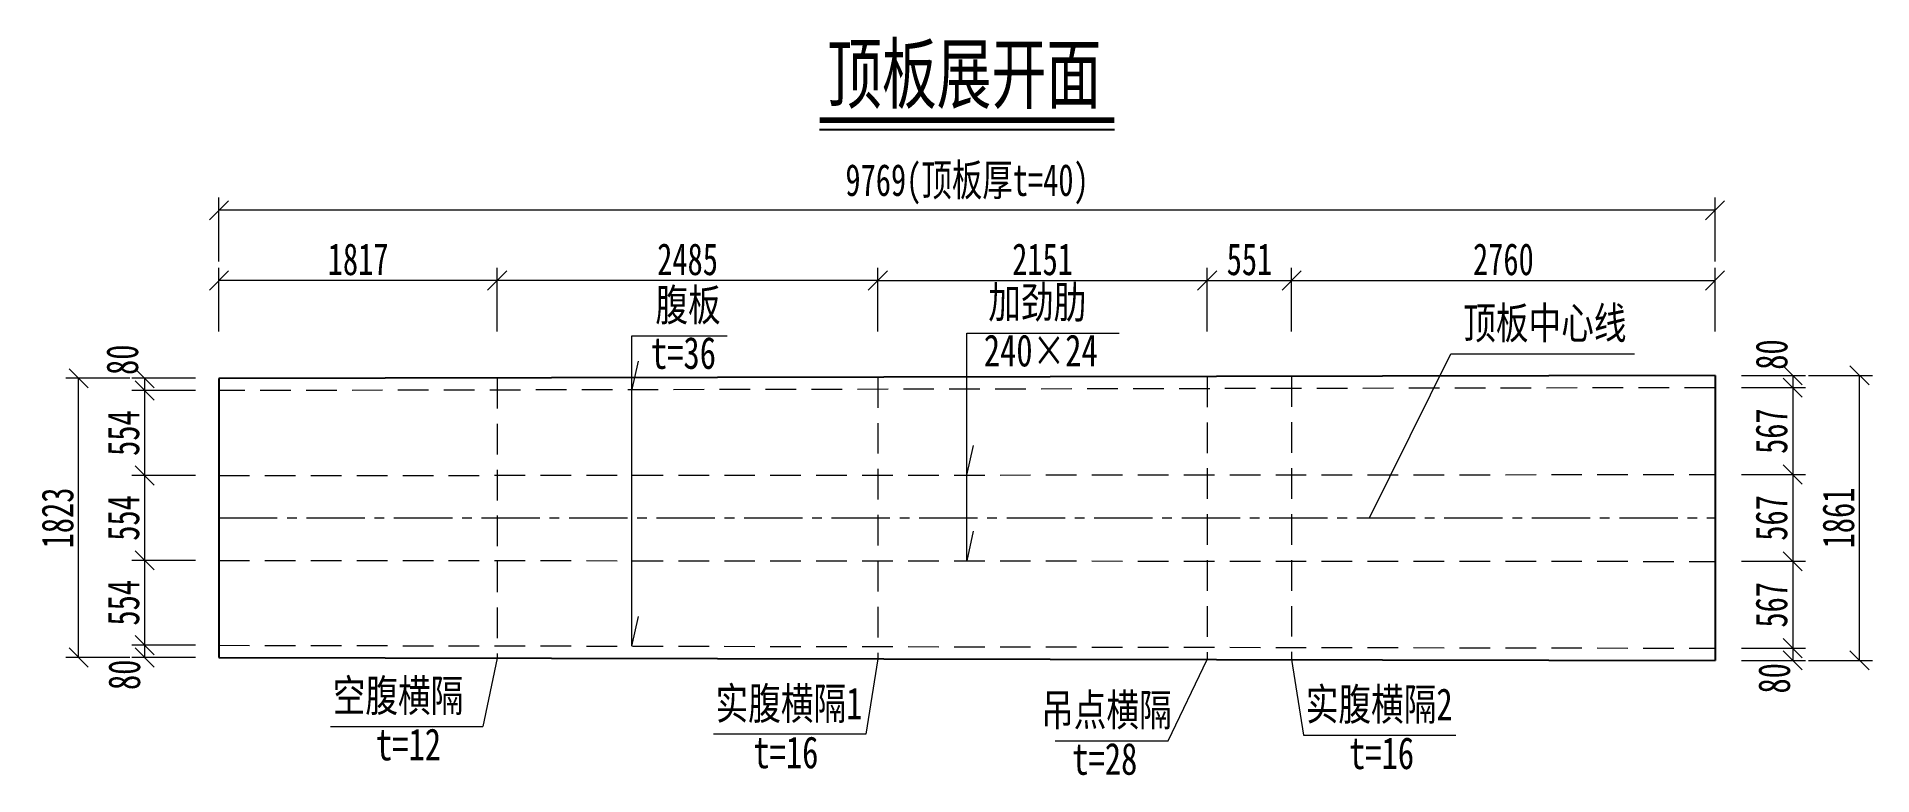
# Model space of a CAD drawing. Header units: millimetres. Extents: x -411717 to -116098, y 0 to 693159.
# Drawn here: x -207954 to -195968, y 297940 to 302762 of the extents above; entities that cross this region are included whole.
import ezdxf
from ezdxf.enums import TextEntityAlignment as Align

# ---------------------------------------------------------------- set-up
doc = ezdxf.new("R2010")
doc.units = ezdxf.units.MM
doc.header["$LTSCALE"] = 2
doc.header["$PDMODE"] = 3
doc.header["$PDSIZE"] = -10
doc.linetypes.add('CENTER2', pattern=[28.575, 19.05, -3.175, 3.175, -3.175])
doc.linetypes.add('DASHED', pattern=[0.75, 0.5, -0.25])
doc.layers.get('Defpoints').update_dxf_attribs({"color": 8, "lineweight": 9})
for name, color, linetype, lineweight in [('中心线', 7, 'CENTER2', 15), ('标注', 4, 'Continuous', 13), ('标注线及字体', 2, 'Continuous', 15), ('虚线', 4, 'DASHED', 15), ('钢板粗线', 1, 'Continuous', 25)]:
    doc.layers.add(name, color=color, linetype=linetype, lineweight=lineweight)
doc.styles.add('111', font='仿宋_GB2312.ttf', dxfattribs={"width": 0.7})
doc.styles.add('BM_Anno', font='仿宋_GB2312.ttf', dxfattribs={"width": 0.85})
doc.dimstyles.new('200', dxfattribs={"dimscale": 0, "dimtxt": 2.5, "dimasz": 1.5, "dimexe": 1, "dimexo": 1, "dimgap": 0.4, "dimtad": 1, "dimdec": 0, "dimdsep": 46, "dimtxsty": '111', "dimblk": 'OBLIQUE', "dimcen": 0, "dimclrd": 256, "dimclre": 256, "dimclrt": 256, "dimadec": 1, "dimazin": 2, "dimtfac": 1, "dimtdec": 0, "dimtmove": 2, "dimatfit": 3, "dimfxl": 4, "dimfxlon": 1, "dimtolj": 1, "dimlwd": -1, "dimlwe": -1, "dimarcsym": 0})

msp = doc.modelspace()

# ---------------------------------------------------------------- texts
at = {"layer": '标注', "linetype": 'DASHED', "style": 'BM_Anno', "width": 0.75}
for s, p in [('腹板', (-203914.1, 300844.2)), ('加劲肋', (-201740.4, 300862.1)), ('顶板中心线', (-198639, 300726.3)), ('t=36', (-203943.6, 300531.1)), ('240×24', (-201769.8, 300546.9)), ('空腹横隔', (-206021.1, 298293.7)), ('实腹横隔1', (-203521.3, 298242.1)), ('吊点横隔', (-201395.5, 298199.7)), ('实腹横隔2', (-199667.5, 298236.9)), ('t=12', (-205738.8, 297974.9)), ('t=16', (-203274.8, 297923.3)), ('t=28', (-201192.2, 297880.8)), ('t=16', (-199385.3, 297918))]:
    msp.add_text(s, height=208.33, dxfattribs=at).set_placement(p, align=Align.BOTTOM_LEFT)
at = {"layer": '标注线及字体', "color": 0, "style": '111', "width": 0.7}
msp.add_text('顶板展开面', height=375, dxfattribs=at).set_placement((-201898, 302525.8), align=Align.MIDDLE)

# ---------------------------------------------------------------- blocks, each defined once
blk = doc.blocks.new('_Oblique')
at = {"color": 0, "linetype": 'ByBlock', "lineweight": -2}
blk.add_line((-0.5, -0.5), (0.5, 0.5), dxfattribs=at)
blk = doc.blocks.new('*D1744')
at = {"layer": 'Defpoints', "color": 0, "transparency": 16777216}
for p in [(-206764, 301170), (-206764, 300531), (-204947, 300531)]:
    blk.add_point(p, dxfattribs=at)
at = {"layer": '标注', "transparency": 16777216}
for p, q in [((-206764, 300837), (-206764, 301254)), ((-204947, 300837), (-204947, 301254)), ((-204947, 301170), (-206764, 301170))]:
    blk.add_line(p, q, dxfattribs=at)
at = {"layer": '标注', "transparency": 16777216, "xscale": 125, "yscale": 125, "zscale": 125, "rotation": 180}
blk.add_blockref('_Oblique', (-206764, 301170), dxfattribs=at)
at = {"layer": '标注', "transparency": 16777216, "xscale": 125, "yscale": 125, "zscale": 125}
blk.add_blockref('_Oblique', (-204947, 301170), dxfattribs=at)
at = {"layer": '标注', "transparency": 16777216, "insert": (-205855, 301308), "char_height": 208.3, "attachment_point": 5, "style": '111'}
blk.add_mtext('\\A1;1817', dxfattribs=at)
blk = doc.blocks.new('*D1745')
at = {"layer": 'Defpoints', "color": 0, "transparency": 16777216}
for p in [(-200311, 301170), (-202462, 300540), (-200311, 300540)]:
    blk.add_point(p, dxfattribs=at)
at = {"layer": '标注', "transparency": 16777216}
for p, q in [((-202462, 300837), (-202462, 301254)), ((-200311, 300837), (-200311, 301254)), ((-202462, 301170), (-200311, 301170))]:
    blk.add_line(p, q, dxfattribs=at)
at = {"layer": '标注', "transparency": 16777216, "xscale": 125, "yscale": 125, "zscale": 125, "rotation": 180}
blk.add_blockref('_Oblique', (-202462, 301170), dxfattribs=at)
at = {"layer": '标注', "transparency": 16777216, "xscale": 125, "yscale": 125, "zscale": 125}
blk.add_blockref('_Oblique', (-200311, 301170), dxfattribs=at)
at = {"layer": '标注', "transparency": 16777216, "insert": (-201386, 301308), "char_height": 208.3, "attachment_point": 5, "style": '111'}
blk.add_mtext('\\A1;2151', dxfattribs=at)
blk = doc.blocks.new('*D1746')
at = {"layer": 'Defpoints', "color": 0, "transparency": 16777216}
for p in [(-199760, 301170), (-200311, 300540), (-199760, 300540)]:
    blk.add_point(p, dxfattribs=at)
at = {"layer": '标注', "transparency": 16777216}
for p, q in [((-200311, 300837), (-200311, 301254)), ((-199760, 300837), (-199760, 301254)), ((-200311, 301170), (-199760, 301170))]:
    blk.add_line(p, q, dxfattribs=at)
at = {"layer": '标注', "transparency": 16777216, "xscale": 125, "yscale": 125, "zscale": 125, "rotation": 180}
blk.add_blockref('_Oblique', (-200311, 301170), dxfattribs=at)
at = {"layer": '标注', "transparency": 16777216, "xscale": 125, "yscale": 125, "zscale": 125}
blk.add_blockref('_Oblique', (-199760, 301170), dxfattribs=at)
at = {"layer": '标注', "transparency": 16777216, "insert": (-200035, 301308), "char_height": 208.3, "attachment_point": 5, "style": '111'}
blk.add_mtext('\\A1;551', dxfattribs=at)
blk = doc.blocks.new('*D1747')
at = {"layer": 'Defpoints', "color": 0, "transparency": 16777216}
for p in [(-196995, 301170), (-199760, 300545), (-196995, 300551)]:
    blk.add_point(p, dxfattribs=at)
at = {"layer": '标注', "transparency": 16777216}
for p, q in [((-199760, 300837), (-199760, 301254)), ((-196995, 300837), (-196995, 301254)), ((-199760, 301170), (-196995, 301170))]:
    blk.add_line(p, q, dxfattribs=at)
at = {"layer": '标注', "transparency": 16777216, "xscale": 125, "yscale": 125, "zscale": 125, "rotation": 180}
blk.add_blockref('_Oblique', (-199760, 301170), dxfattribs=at)
at = {"layer": '标注', "transparency": 16777216, "xscale": 125, "yscale": 125, "zscale": 125}
blk.add_blockref('_Oblique', (-196995, 301170), dxfattribs=at)
at = {"layer": '标注', "transparency": 16777216, "insert": (-198377, 301308), "char_height": 208.3, "attachment_point": 5, "style": '111'}
blk.add_mtext('\\A1;2760', dxfattribs=at)
blk = doc.blocks.new('*D1748')
at = {"layer": 'Defpoints', "color": 0, "transparency": 16777216}
for p in [(-206764, 301629), (-206764, 300532), (-196995, 300551)]:
    blk.add_point(p, dxfattribs=at)
at = {"layer": '标注', "transparency": 16777216}
for p, q in [((-206764, 301295), (-206764, 301712)), ((-196995, 301295), (-196995, 301712)), ((-196995, 301629), (-206764, 301629))]:
    blk.add_line(p, q, dxfattribs=at)
at = {"layer": '标注', "transparency": 16777216, "xscale": 125, "yscale": 125, "zscale": 125, "rotation": 180}
blk.add_blockref('_Oblique', (-206764, 301629), dxfattribs=at)
at = {"layer": '标注', "transparency": 16777216, "xscale": 125, "yscale": 125, "zscale": 125}
blk.add_blockref('_Oblique', (-196995, 301629), dxfattribs=at)
at = {"layer": '标注', "transparency": 16777216, "insert": (-201879, 301799), "char_height": 208.33, "attachment_point": 5, "style": '111'}
blk.add_mtext('\\A1;9769(顶板厚t=40)', dxfattribs=at)
blk = doc.blocks.new('*D1749')
at = {"layer": 'Defpoints', "color": 0, "transparency": 16777216}
for p in [(-206764, 300532), (-207249, 300452), (-206764, 300452)]:
    blk.add_point(p, dxfattribs=at)
at = {"layer": '标注', "transparency": 16777216}
for p, q in [((-206916, 300532), (-207333, 300532)), ((-207249, 300532), (-207249, 300452)), ((-206916, 300452), (-207333, 300452))]:
    blk.add_line(p, q, dxfattribs=at)
at = {"layer": '标注', "transparency": 16777216, "xscale": 125, "yscale": 125, "zscale": 125}
for p, rotation in [((-207249, 300532), 90), ((-207249, 300452), 270)]:
    blk.add_blockref('_Oblique', p, dxfattribs=dict(at, rotation=rotation))
at = {"layer": '标注', "transparency": 16777216, "insert": (-207394, 300653), "char_height": 208.3, "attachment_point": 5, "rotation": 90, "style": '111'}
blk.add_mtext('\\A1;80', dxfattribs=at)
blk = doc.blocks.new('*D1750')
at = {"layer": 'Defpoints', "color": 0, "transparency": 16777216}
for p in [(-206764, 300452), (-207249, 299897), (-206764, 299897)]:
    blk.add_point(p, dxfattribs=at)
at = {"layer": '标注', "transparency": 16777216}
for p, q in [((-206916, 300452), (-207333, 300452)), ((-207249, 300452), (-207249, 299897)), ((-206916, 299897), (-207333, 299897))]:
    blk.add_line(p, q, dxfattribs=at)
at = {"layer": '标注', "transparency": 16777216, "xscale": 125, "yscale": 125, "zscale": 125}
for p, rotation in [((-207249, 300452), 90), ((-207249, 299897), 270)]:
    blk.add_blockref('_Oblique', p, dxfattribs=dict(at, rotation=rotation))
at = {"layer": '标注', "transparency": 16777216, "insert": (-207387, 300174), "char_height": 208.3, "attachment_point": 5, "rotation": 90, "style": '111'}
blk.add_mtext('\\A1;554', dxfattribs=at)
blk = doc.blocks.new('*D1751')
at = {"layer": 'Defpoints', "color": 0, "transparency": 16777216}
for p in [(-206764, 299897), (-207249, 299343), (-206764, 299343)]:
    blk.add_point(p, dxfattribs=at)
at = {"layer": '标注', "transparency": 16777216}
for p, q in [((-206916, 299897), (-207333, 299897)), ((-207249, 299897), (-207249, 299343)), ((-206916, 299343), (-207333, 299343))]:
    blk.add_line(p, q, dxfattribs=at)
at = {"layer": '标注', "transparency": 16777216, "xscale": 125, "yscale": 125, "zscale": 125}
for p, rotation in [((-207249, 299897), 90), ((-207249, 299343), 270)]:
    blk.add_blockref('_Oblique', p, dxfattribs=dict(at, rotation=rotation))
at = {"layer": '标注', "transparency": 16777216, "insert": (-207387, 299620), "char_height": 208.3, "attachment_point": 5, "rotation": 90, "style": '111'}
blk.add_mtext('\\A1;554', dxfattribs=at)
blk = doc.blocks.new('*D1752')
at = {"layer": 'Defpoints', "color": 0, "transparency": 16777216}
for p in [(-206764, 299343), (-207249, 298789), (-206764, 298789)]:
    blk.add_point(p, dxfattribs=at)
at = {"layer": '标注', "transparency": 16777216}
for p, q in [((-206916, 299343), (-207333, 299343)), ((-207249, 299343), (-207249, 298789)), ((-206916, 298789), (-207333, 298789))]:
    blk.add_line(p, q, dxfattribs=at)
at = {"layer": '标注', "transparency": 16777216, "xscale": 125, "yscale": 125, "zscale": 125}
for p, rotation in [((-207249, 299343), 90), ((-207249, 298789), 270)]:
    blk.add_blockref('_Oblique', p, dxfattribs=dict(at, rotation=rotation))
at = {"layer": '标注', "transparency": 16777216, "insert": (-207387, 299066), "char_height": 208.3, "attachment_point": 5, "rotation": 90, "style": '111'}
blk.add_mtext('\\A1;554', dxfattribs=at)
blk = doc.blocks.new('*D1753')
at = {"layer": 'Defpoints', "color": 0, "transparency": 16777216}
for p in [(-207249, 298709), (-206765, 298789), (-206765, 298709)]:
    blk.add_point(p, dxfattribs=at)
at = {"layer": '标注', "transparency": 16777216}
for p, q in [((-206916, 298789), (-207333, 298789)), ((-206916, 298709), (-207333, 298709)), ((-207249, 298789), (-207249, 298709))]:
    blk.add_line(p, q, dxfattribs=at)
at = {"layer": '标注', "transparency": 16777216, "xscale": 125, "yscale": 125, "zscale": 125}
for p, rotation in [((-207249, 298789), 90), ((-207249, 298709), 270)]:
    blk.add_blockref('_Oblique', p, dxfattribs=dict(at, rotation=rotation))
at = {"layer": '标注', "transparency": 16777216, "insert": (-207381, 298596), "char_height": 208.3, "attachment_point": 5, "rotation": 90, "style": '111'}
blk.add_mtext('\\A1;80', dxfattribs=at)
blk = doc.blocks.new('*D1754')
at = {"layer": 'Defpoints', "color": 0, "transparency": 16777216}
for p in [(-207680, 300532), (-206764, 300532), (-206764, 298709)]:
    blk.add_point(p, dxfattribs=at)
at = {"layer": '标注', "transparency": 16777216}
for p, q in [((-207346, 300532), (-207763, 300532)), ((-207680, 298709), (-207680, 300532)), ((-207346, 298709), (-207763, 298709))]:
    blk.add_line(p, q, dxfattribs=at)
at = {"layer": '标注', "transparency": 16777216, "xscale": 125, "yscale": 125, "zscale": 125}
for p, rotation in [((-207680, 300532), 90), ((-207680, 298709), 270)]:
    blk.add_blockref('_Oblique', p, dxfattribs=dict(at, rotation=rotation))
at = {"layer": '标注', "transparency": 16777216, "insert": (-207817, 299620), "char_height": 208.3, "attachment_point": 5, "rotation": 90, "style": '111'}
blk.add_mtext('\\A1;1823', dxfattribs=at)
blk = doc.blocks.new('*D1755')
at = {"layer": 'Defpoints', "color": 0, "transparency": 16777216}
for p in [(-196995, 300551), (-196995, 300471), (-196488, 300471)]:
    blk.add_point(p, dxfattribs=at)
at = {"layer": '标注', "transparency": 16777216}
for p, q in [((-196822, 300551), (-196405, 300551)), ((-196488, 300551), (-196488, 300471)), ((-196822, 300471), (-196405, 300471))]:
    blk.add_line(p, q, dxfattribs=at)
at = {"layer": '标注', "transparency": 16777216, "xscale": 125, "yscale": 125, "zscale": 125}
for p, rotation in [((-196488, 300551), 90), ((-196488, 300471), 270)]:
    blk.add_blockref('_Oblique', p, dxfattribs=dict(at, rotation=rotation))
at = {"layer": '标注', "transparency": 16777216, "insert": (-196625, 300687), "char_height": 208.3, "attachment_point": 5, "rotation": 90, "style": '111'}
blk.add_mtext('\\A1;80', dxfattribs=at)
blk = doc.blocks.new('*D1756')
at = {"layer": 'Defpoints', "color": 0, "transparency": 16777216}
for p in [(-196995, 300471), (-196995, 299904), (-196488, 299904)]:
    blk.add_point(p, dxfattribs=at)
at = {"layer": '标注', "transparency": 16777216}
for p, q in [((-196822, 300471), (-196405, 300471)), ((-196488, 300471), (-196488, 299904)), ((-196822, 299904), (-196405, 299904))]:
    blk.add_line(p, q, dxfattribs=at)
at = {"layer": '标注', "transparency": 16777216, "xscale": 125, "yscale": 125, "zscale": 125}
for p, rotation in [((-196488, 300471), 90), ((-196488, 299904), 270)]:
    blk.add_blockref('_Oblique', p, dxfattribs=dict(at, rotation=rotation))
at = {"layer": '标注', "transparency": 16777216, "insert": (-196626, 300187), "char_height": 208.3, "attachment_point": 5, "rotation": 90, "style": '111'}
blk.add_mtext('\\A1;567', dxfattribs=at)
blk = doc.blocks.new('*D1757')
at = {"layer": 'Defpoints', "color": 0, "transparency": 16777216}
for p in [(-196995, 299904), (-196995, 299337), (-196488, 299337)]:
    blk.add_point(p, dxfattribs=at)
at = {"layer": '标注', "transparency": 16777216}
for p, q in [((-196822, 299904), (-196405, 299904)), ((-196488, 299904), (-196488, 299337)), ((-196822, 299337), (-196405, 299337))]:
    blk.add_line(p, q, dxfattribs=at)
at = {"layer": '标注', "transparency": 16777216, "xscale": 125, "yscale": 125, "zscale": 125}
for p, rotation in [((-196488, 299904), 90), ((-196488, 299337), 270)]:
    blk.add_blockref('_Oblique', p, dxfattribs=dict(at, rotation=rotation))
at = {"layer": '标注', "transparency": 16777216, "insert": (-196626, 299620), "char_height": 208.3, "attachment_point": 5, "rotation": 90, "style": '111'}
blk.add_mtext('\\A1;567', dxfattribs=at)
blk = doc.blocks.new('*D1758')
at = {"layer": 'Defpoints', "color": 0, "transparency": 16777216}
for p in [(-196995, 299337), (-196996, 298770), (-196488, 298770)]:
    blk.add_point(p, dxfattribs=at)
at = {"layer": '标注', "transparency": 16777216}
for p, q in [((-196822, 299337), (-196405, 299337)), ((-196488, 299337), (-196488, 298770)), ((-196822, 298770), (-196405, 298770))]:
    blk.add_line(p, q, dxfattribs=at)
at = {"layer": '标注', "transparency": 16777216, "xscale": 125, "yscale": 125, "zscale": 125}
for p, rotation in [((-196488, 299337), 90), ((-196488, 298770), 270)]:
    blk.add_blockref('_Oblique', p, dxfattribs=dict(at, rotation=rotation))
at = {"layer": '标注', "transparency": 16777216, "insert": (-196626, 299053), "char_height": 208.3, "attachment_point": 5, "rotation": 90, "style": '111'}
blk.add_mtext('\\A1;567', dxfattribs=at)
blk = doc.blocks.new('*D1759')
at = {"layer": 'Defpoints', "color": 0, "transparency": 16777216}
for p in [(-196995, 298770), (-196995, 298690), (-196488, 298690)]:
    blk.add_point(p, dxfattribs=at)
at = {"layer": '标注', "transparency": 16777216}
for p, q in [((-196822, 298770), (-196405, 298770)), ((-196822, 298690), (-196405, 298690)), ((-196488, 298770), (-196488, 298690))]:
    blk.add_line(p, q, dxfattribs=at)
at = {"layer": '标注', "transparency": 16777216, "xscale": 125, "yscale": 125, "zscale": 125}
for p, rotation in [((-196488, 298770), 90), ((-196488, 298690), 270)]:
    blk.add_blockref('_Oblique', p, dxfattribs=dict(at, rotation=rotation))
at = {"layer": '标注', "transparency": 16777216, "insert": (-196608, 298573), "char_height": 208.3, "attachment_point": 5, "rotation": 90, "style": '111'}
blk.add_mtext('\\A1;80', dxfattribs=at)
blk = doc.blocks.new('*D1760')
at = {"layer": 'Defpoints', "color": 0, "transparency": 16777216}
for p in [(-196995, 300551), (-196052, 300551), (-196995, 298690)]:
    blk.add_point(p, dxfattribs=at)
at = {"layer": '标注', "transparency": 16777216}
for p, q in [((-196385, 300551), (-195968, 300551)), ((-196052, 298690), (-196052, 300551)), ((-196385, 298690), (-195968, 298690))]:
    blk.add_line(p, q, dxfattribs=at)
at = {"layer": '标注', "transparency": 16777216, "xscale": 125, "yscale": 125, "zscale": 125}
for p, rotation in [((-196052, 300551), 90), ((-196052, 298690), 270)]:
    blk.add_blockref('_Oblique', p, dxfattribs=dict(at, rotation=rotation))
at = {"layer": '标注', "transparency": 16777216, "insert": (-196189, 299620), "char_height": 208.3, "attachment_point": 5, "rotation": 90, "style": '111'}
blk.add_mtext('\\A1;1861', dxfattribs=at)
blk = doc.blocks.new('*D1806')
at = {"layer": 'Defpoints', "color": 0, "transparency": 16777216}
for p in [(-204947, 301170), (-204947, 300531), (-202462, 300540)]:
    blk.add_point(p, dxfattribs=at)
at = {"layer": '标注', "transparency": 16777216}
for p, q in [((-204947, 300837), (-204947, 301254)), ((-202462, 300837), (-202462, 301254)), ((-202462, 301170), (-204947, 301170))]:
    blk.add_line(p, q, dxfattribs=at)
at = {"layer": '标注', "transparency": 16777216, "xscale": 124.9999999999999, "yscale": 124.9999999999999, "zscale": 124.9999999999999, "rotation": 180}
blk.add_blockref('_Oblique', (-204947, 301170), dxfattribs=at)
at = {"layer": '标注', "transparency": 16777216, "xscale": 124.9999999999999, "yscale": 124.9999999999999, "zscale": 124.9999999999999}
blk.add_blockref('_Oblique', (-202462, 301170), dxfattribs=at)
at = {"layer": '标注', "transparency": 16777216, "insert": (-203704, 301308), "char_height": 208.3, "attachment_point": 5, "style": '111'}
blk.add_mtext('\\A1;2485', dxfattribs=at)

# ---------------------------------------------------------------- dimensions: what is measured, and where the dimension line sits
at = {"layer": '标注'}
for base, p1, p2, text, picture, middle in [((-206763.9, 301628.5), (-196994.9, 300550.5), (-206763.9, 300531.5), '<>(顶板厚t=40)', '*D1748', (-201879.4, 301799.2)), ((-196994.9, 301170.4), (-199759.9, 300545.1), (-196994.9, 300550.5), '2760', '*D1747', (-198377.4, 301307.9))]:
    dim = msp.add_linear_dim(base=base, p1=p1, p2=p2, text=text, dimstyle='200', override={"dimscale": 83.333333, "dimadec": 4, "dimarcsym": 1}, dxfattribs=at)
    dim.commit()
    dim.dimension.update_dxf_attribs({"geometry": picture, "text_midpoint": middle})
for base, p1, p2, picture, middle in [((-206763.9, 301170.4), (-204946.9, 300531.1), (-206763.9, 300531.1), '*D1744', (-205855.4, 301307.9)), ((-204946.9, 301170.4), (-202461.9, 300539.9), (-204946.9, 300531.1), '*D1806', (-203704.4, 301307.9)), ((-200310.9, 301170.4), (-202461.9, 300539.9), (-200310.9, 300539.9), '*D1745', (-201386.4, 301307.9)), ((-199759.9, 301170.4), (-200310.9, 300539.9), (-199759.9, 300539.9), '*D1746', (-200035.4, 301307.9))]:
    dim = msp.add_linear_dim(base=base, p1=p1, p2=p2, dimstyle='200', override={"dimscale": 83.333333, "dimadec": 4, "dimarcsym": 1}, dxfattribs=at)
    dim.commit()
    dim.dimension.update_dxf_attribs({"geometry": picture, "text_midpoint": middle})
for base, p1, p2, picture, middle in [((-196488.2, 300470.5), (-196994.9, 300550.5), (-196994.7, 300470.5), '*D1755', (-196625.1, 300687.4)), ((-207249.4, 300451.5), (-206763.9, 300531.5), (-206763.9, 300451.5), '*D1749', (-207393.7, 300652.5)), ((-207249.4, 298708.5), (-206764.9, 298788.5), (-206765.1, 298708.5), '*D1753', (-207380.6, 298595.7)), ((-196488.2, 298689.5), (-196994.9, 298769.5), (-196994.9, 298689.5), '*D1759', (-196608, 298573.1))]:
    dim = msp.add_linear_dim(base=base, p1=p1, p2=p2, angle=90, dimstyle='200', override={"dimscale": 83.333333, "dimadec": 4, "dimarcsym": 1}, dxfattribs=at)
    dim.commit()
    dim.dimension.update_dxf_attribs({"geometry": picture, "text_midpoint": middle, "dimtype": 160})
for base, p1, p2, picture, middle in [((-196051.6, 300550.5), (-196994.9, 298689.5), (-196994.9, 300550.5), '*D1760', (-196189.1, 299620)), ((-207679.5, 300531.5), (-206763.9, 298708.5), (-206763.9, 300531.5), '*D1754', (-207817, 299620)), ((-207249.4, 299897.2), (-206763.9, 300451.5), (-206763.9, 299897.2), '*D1750', (-207386.9, 300174.3)), ((-196488.2, 299903.5), (-196994.7, 300470.5), (-196994.9, 299903.5), '*D1756', (-196625.7, 300187)), ((-207249.4, 299342.8), (-206763.9, 299897.2), (-206763.9, 299342.8), '*D1751', (-207386.9, 299620)), ((-196488.2, 299336.5), (-196994.9, 299903.5), (-196995.2, 299336.5), '*D1757', (-196625.7, 299620)), ((-207249.4, 298788.5), (-206763.9, 299342.8), (-206763.9, 298788.5), '*D1752', (-207386.9, 299065.7)), ((-196488.2, 298769.5), (-196995.2, 299336.5), (-196996.3, 298769.5), '*D1758', (-196625.7, 299053))]:
    dim = msp.add_linear_dim(base=base, p1=p1, p2=p2, angle=90, dimstyle='200', override={"dimscale": 83.333333, "dimadec": 4, "dimarcsym": 1}, dxfattribs=at)
    dim.commit()
    dim.dimension.update_dxf_attribs({"geometry": picture, "text_midpoint": middle})

# ---------------------------------------------------------------- linework, layer by layer
at = {"color": 4}
msp.add_line((-202842, 302156.8), (-200916.7, 302156.8), dxfattribs=at)
at = {"color": 6, "const_width": 36}
msp.add_lwpolyline([(-202842, 302216.8), (-200916.7, 302216.8)], dxfattribs=at)
at = {"layer": '中心线', "ltscale": 10}
msp.add_line((-206763.9, 299620), (-196994.9, 299620), dxfattribs=at)
at = {"layer": '标注'}
for p, q in [((-204067.2, 298783.3), (-204067.2, 300809)), ((-204067.2, 300809), (-203445.2, 300809)), ((-201879.6, 299339.7), (-201879.6, 300827)), ((-201879.6, 300827), (-200885.9, 300827)), ((-204067.2, 300450.9), (-204024.9, 300644.6)), ((-199250.9, 299620), (-198720.8, 300691.9)), ((-198720.8, 300691.9), (-197520.5, 300691.9)), ((-201879.7, 299900.1), (-201837.3, 300093.8)), ((-201879.4, 299339.7), (-201837, 299533.4)), ((-204067.2, 298783.3), (-204024.9, 298977)), ((-204946.9, 298705), (-205040.9, 298259.4)), ((-202461.9, 298700.1), (-202539.8, 298207.8)), ((-200565.2, 298165.3), (-200310.9, 298696)), ((-199759.9, 298694.9), (-199681.9, 298202.5)), ((-206035.4, 298259.4), (-205040.9, 298259.4)), ((-202539.8, 298207.8), (-203534.4, 298207.8)), ((-199681.9, 298202.5), (-198687.3, 298202.5)), ((-201303.1, 298165.3), (-200565.2, 298165.3))]:
    msp.add_line(p, q, dxfattribs=at)
at = {"layer": '虚线', "color": 6, "ltscale": 200}
msp.add_line((-204946.9, 300535), (-204946.9, 298705), dxfattribs=at)
at = {"layer": '虚线', "color": 2, "ltscale": 200}
for p, q in [((-202461.9, 300539.9), (-202461.9, 298700.1)), ((-199759.9, 300545.1), (-199759.9, 298694.9))]:
    msp.add_line(p, q, dxfattribs=at)
at = {"layer": '虚线', "color": 5, "ltscale": 200}
msp.add_line((-200310.9, 300544.1), (-200310.9, 298696), dxfattribs=at)
at = {"layer": '虚线', "ltscale": 200}
for p, q in [((-196994.9, 300470.5), (-206763.9, 300451.5)), ((-206763.9, 299897.2), (-196994.9, 299903.5)), ((-206763.9, 299342.8), (-196994.9, 299336.5)), ((-206763.9, 298788.5), (-196994.9, 298769.5))]:
    msp.add_line(p, q, dxfattribs=at)
at = {"layer": '钢板粗线'}
for p, q in [((-196994.9, 300550.5), (-206763.9, 300531.5)), ((-206763.9, 300531.5), (-206763.9, 298708.5)), ((-196994.9, 300550.5), (-196994.9, 298689.5)), ((-206763.9, 298708.5), (-196994.9, 298689.5))]:
    msp.add_line(p, q, dxfattribs=at)

msp.set_redraw_order([(e.dxf.handle, doc.entitydb.next_handle()) for e in msp.query("TEXT MTEXT ATTDEF DIMENSION ARC_DIMENSION")])  # texts and dimensions are drawn at this point

doc.saveas('drawing.dxf')
